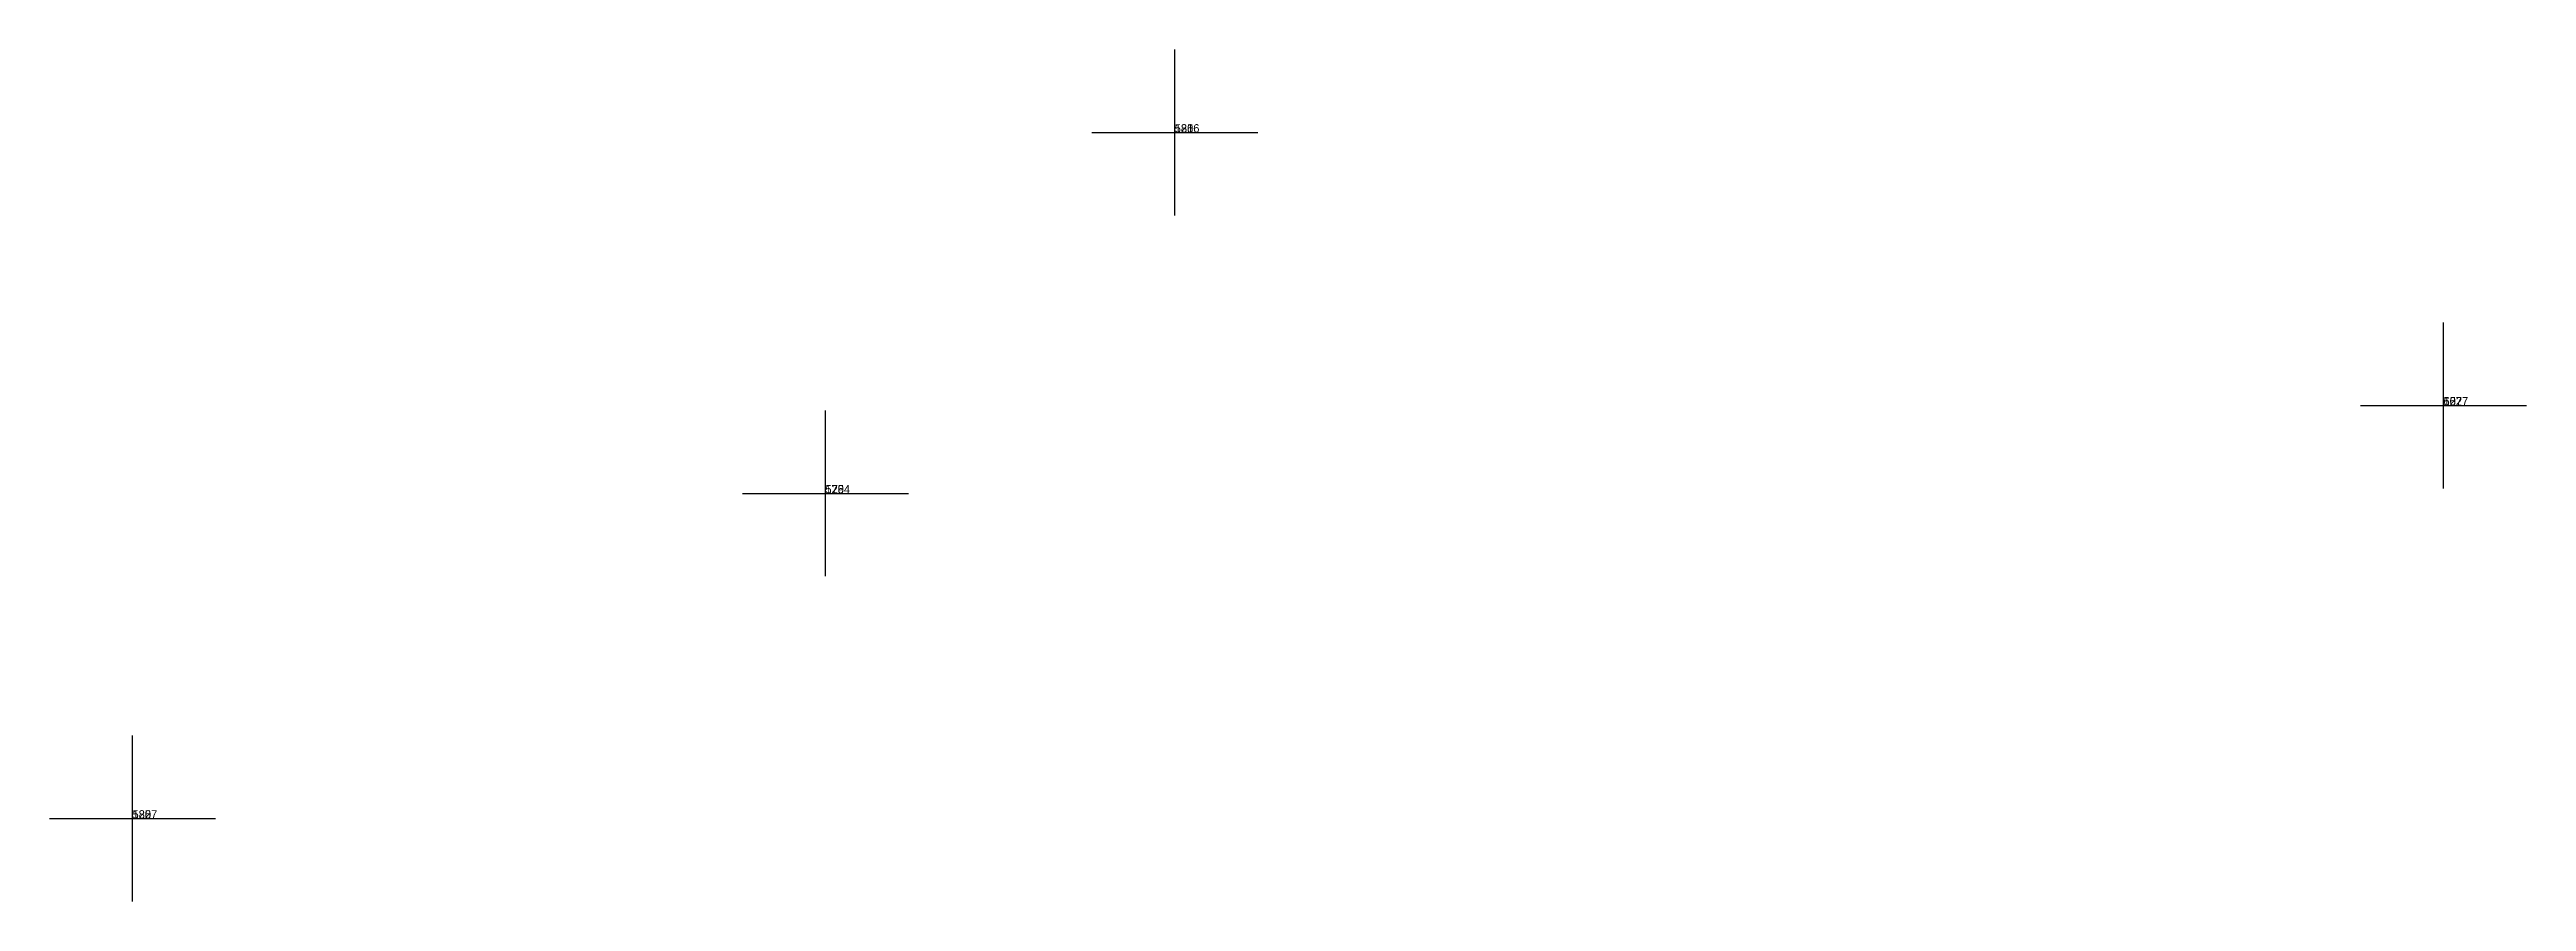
# Model space of a CAD drawing. Extents: x 581016 to 32581281, y 5319910 to 5321142.
# Drawn here: x 581099.9 to 581129.75, y 5320140.45 to 5320150.72 of the extents above; entities that cross this region are included whole.
import ezdxf

# ---------------------------------------------------------------- set-up
doc = ezdxf.new("R2010")
doc.units = 0
doc.header["$PDMODE"] = 2

msp = doc.modelspace()

# ---------------------------------------------------------------- texts
at = {"linetype": 'CONTINUOUS'}
for s, p in [('531', (581113.46, 5320149.72)), ('581', (581113.46, 5320149.72)), ('1206', (581113.46, 5320149.72)), ('1256', (581113.46, 5320149.72)), ('552', (581128.75, 5320146.43)), ('602', (581128.75, 5320146.43)), ('1227', (581128.75, 5320146.43)), ('1277', (581128.75, 5320146.43)), ('529', (581109.25, 5320145.37)), ('579', (581109.25, 5320145.37)), ('1204', (581109.25, 5320145.37)), ('1254', (581109.25, 5320145.37)), ('532', (581100.9, 5320141.45)), ('582', (581100.9, 5320141.45)), ('1207', (581100.9, 5320141.45)), ('1257', (581100.9, 5320141.45))]:
    msp.add_text(s, height=0.1, dxfattribs=at).set_placement(p)

# ---------------------------------------------------------------- linework, layer by layer
at = {"linetype": 'CONTINUOUS'}
for p in [(581113.46, 5320149.72), (581113.46, 5320149.72), (581113.46, 5320149.72), (581113.46, 5320149.72), (581128.75, 5320146.43), (581128.75, 5320146.43), (581128.75, 5320146.43), (581128.75, 5320146.43), (581109.25, 5320145.37), (581109.25, 5320145.37), (581109.25, 5320145.37), (581109.25, 5320145.37), (581100.9, 5320141.45), (581100.9, 5320141.45), (581100.9, 5320141.45), (581100.9, 5320141.45)]:
    msp.add_point(p, dxfattribs=at)

msp.set_redraw_order([(e.dxf.handle, doc.entitydb.next_handle()) for e in msp.query("TEXT MTEXT ATTDEF DIMENSION ARC_DIMENSION")])  # texts and dimensions are drawn at this point

doc.saveas('drawing.dxf')
